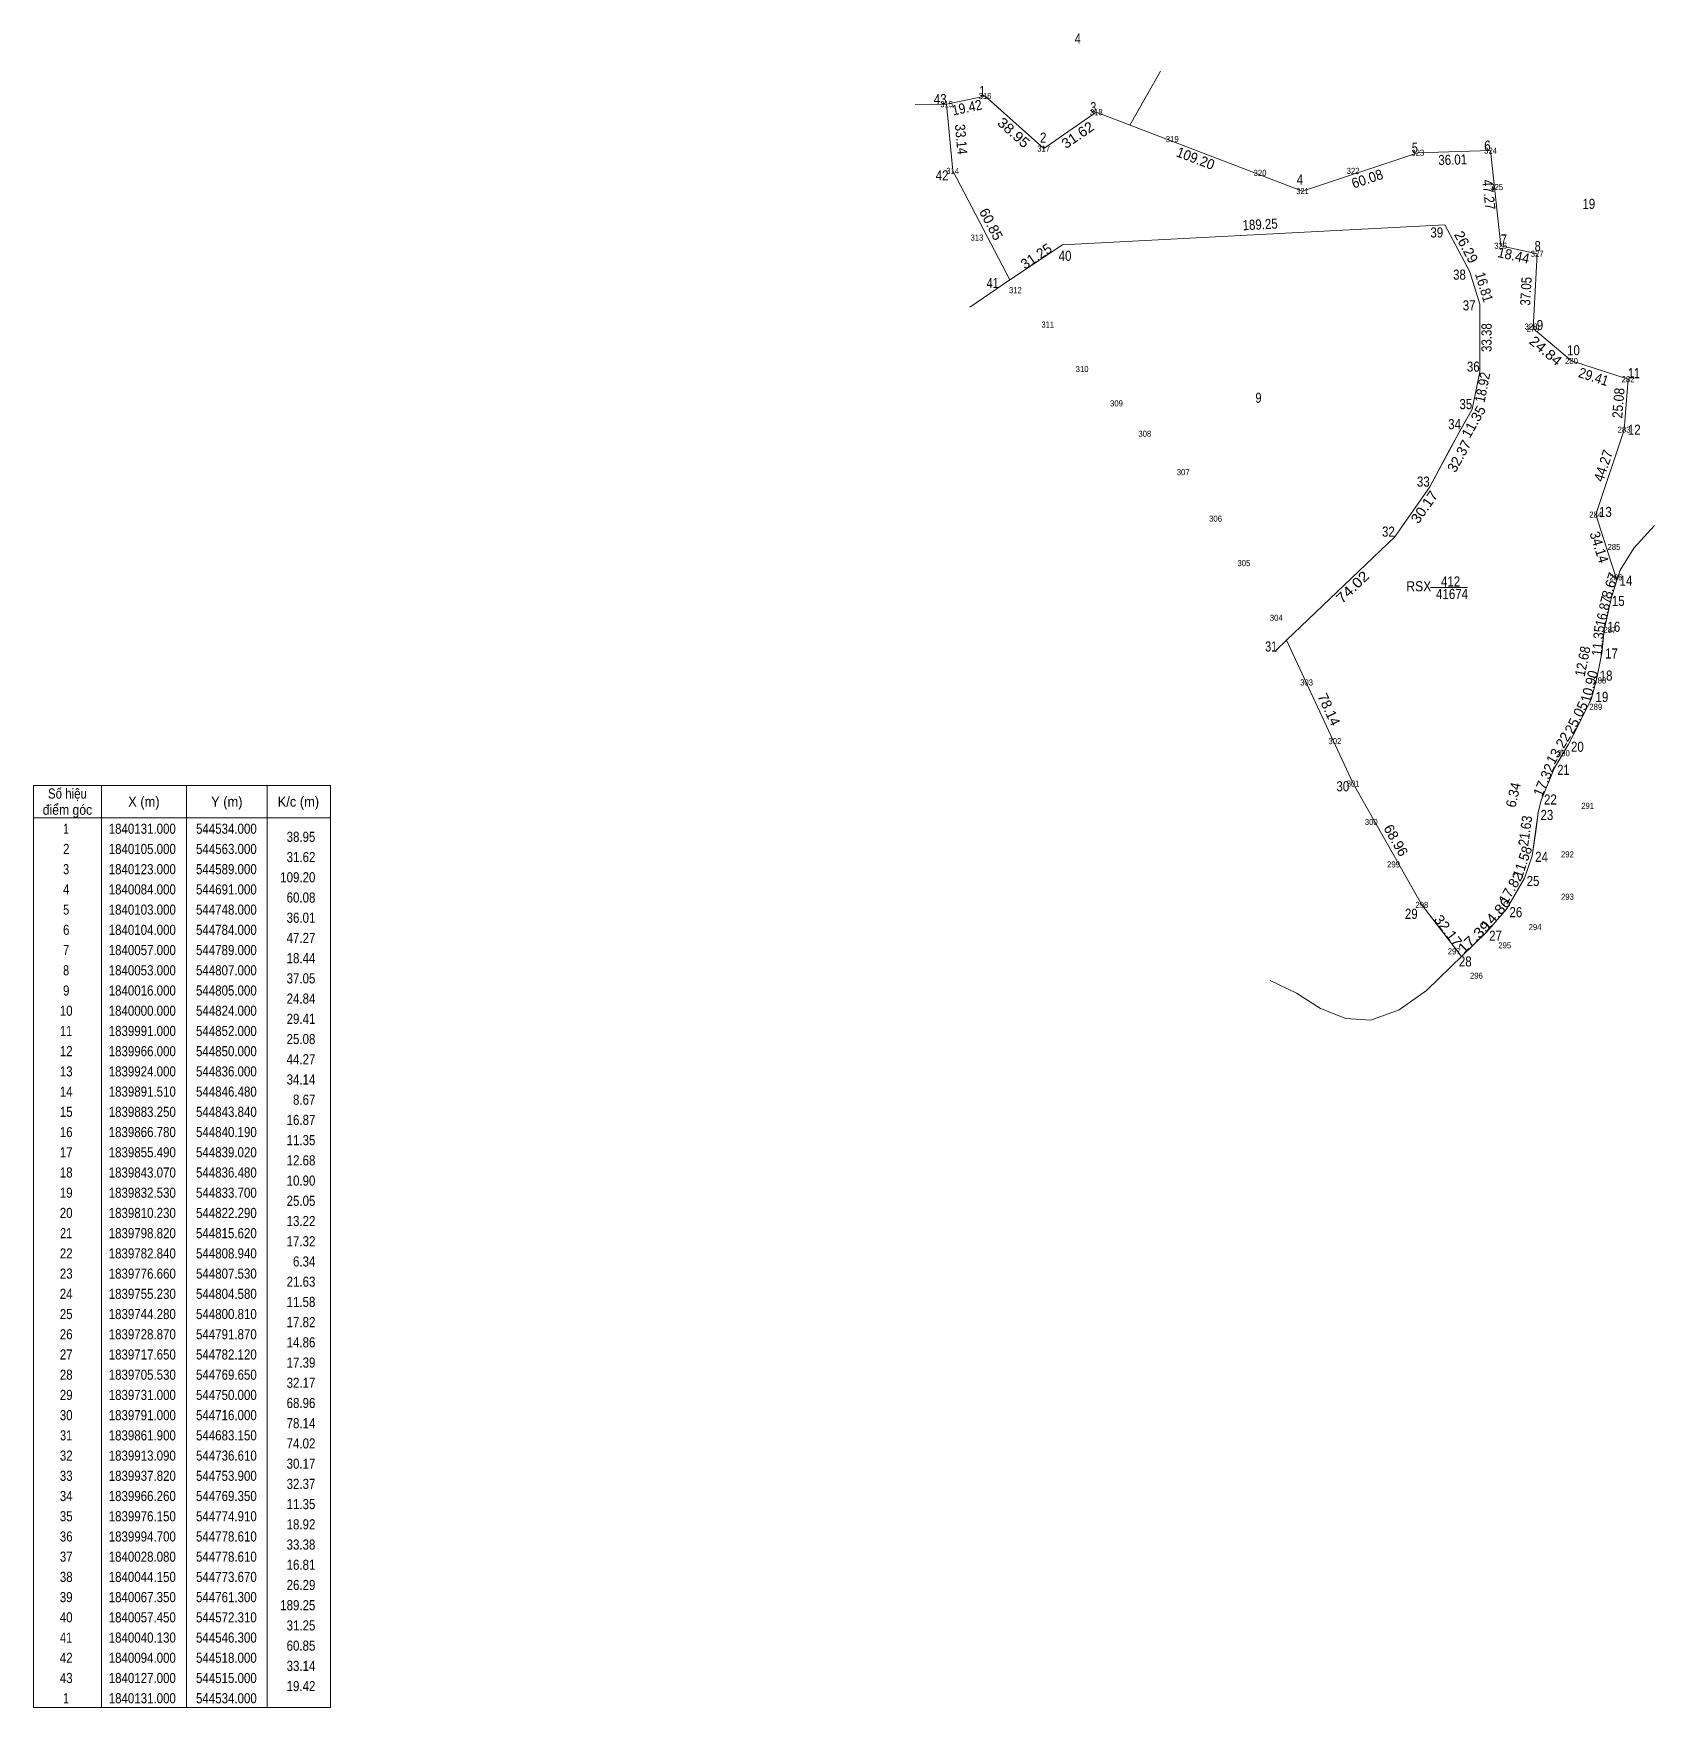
# Model space of a CAD drawing. Header units: metres. Extents: x 543978 to 545942, y 1838886 to 1841906.
# Drawn here: x 544063 to 544865, y 1839334 to 1840162 of the extents above; entities that cross this region are included whole.
import ezdxf
from ezdxf.enums import TextEntityAlignment as Align

# ---------------------------------------------------------------- set-up
doc = ezdxf.new("R2010")
doc.units = ezdxf.units.M
doc.header["$LTSCALE"] = 2
for name, color, linetype, lineweight in [('1', 7, 'Continuous', 13), ('28', 7, 'Continuous', 13), ('31', 7, 'Continuous', 13), ('63', 7, 'Continuous', 13)]:
    doc.layers.add(name, color=color, linetype=linetype, lineweight=lineweight)
doc.layers.add('12', color=7, linetype='Continuous')

msp = doc.modelspace()

# ---------------------------------------------------------------- texts
at = {"layer": '1'}
for s, width, p in [('4', 0.8, (544579.87, 1840156.95)), ('19', 0.85, (544832.57, 1840075.18)), ('9', 0.8, (544669.2, 1839979.3)), ('RSX', 0.9, (544748.49, 1839886.08)), ('41674', 0.85, (544764.95, 1839882.28)), ('412', 0.85, (544764.215, 1839888.44))]:
    msp.add_text(s, height=5, dxfattribs=dict(at, width=width)).set_placement(p, align=Align.CENTER)
at = {"layer": '12'}
for s, width, p in [('315', 0.95, (544515, 1840125.5)), ('316', 0.95, (544534, 1840129.5)), ('318', 0.95, (544589, 1840121.5)), ('319', 0.95, (544626.58, 1840108.22)), ('317', 0.95, (544563.005, 1840103.5)), ('323', 0.95, (544748, 1840101.5)), ('324', 0.95, (544784, 1840102.5)), ('314', 0.95, (544518, 1840092.5)), ('320', 0.95, (544670, 1840091.5)), ('322', 0.95, (544716, 1840092.5)), ('321', 0.85, (544690.995, 1840082.5)), ('325', 0.95, (544787, 1840084.5)), ('313', 0.95, (544530, 1840059.5)), ('326', 0.95, (544789, 1840055.5)), ('327', 0.95, (544807.005, 1840051.5)), ('312', 0.95, (544549, 1840033.5)), ('311', 0.85, (544564.995, 1840016.5)), ('328', 0.95, (544804, 1840015.5)), ('279', 0.95, (544805, 1840014.5)), ('310', 0.95, (544582, 1839994.5)), ('280', 0.95, (544824, 1839998.5)), ('282', 0.95, (544852, 1839989.5)), ('309', 0.95, (544599, 1839977.5)), ('308', 0.95, (544613, 1839962.5)), ('283', 0.95, (544850, 1839964.5)), ('307', 0.95, (544632.005, 1839943.5)), ('306', 0.95, (544648, 1839920.5)), ('284', 0.95, (544836, 1839922.5)), ('285', 0.95, (544845, 1839906.5)), ('305', 0.95, (544662, 1839898.5)), ('286', 0.95, (544846, 1839891.5)), ('304', 0.95, (544678, 1839871.5)), ('287', 0.95, (544843.005, 1839865.5)), ('303', 0.95, (544693, 1839839.5)), ('288', 0.95, (544838, 1839840.5)), ('289', 0.95, (544836, 1839827.5)), ('302', 0.95, (544707, 1839810.5)), ('290', 0.95, (544820, 1839804.5)), ('301', 0.85, (544715.995, 1839789.5)), ('291', 0.85, (544831.995, 1839778.5)), ('300', 0.95, (544725, 1839770.5)), ('292', 0.95, (544822, 1839754.5)), ('299', 0.95, (544736, 1839749.5)), ('298', 0.95, (544750, 1839729.5)), ('293', 0.95, (544822, 1839733.5)), ('294', 0.95, (544806, 1839718.5)), ('295', 0.95, (544791, 1839709.5)), ('297', 0.95, (544766.005, 1839706.5)), ('296', 0.95, (544777, 1839694.5))]:
    msp.add_text(s, height=3, dxfattribs=dict(at, width=width)).set_placement(p, align=Align.CENTER)
at = {"layer": '63'}
for s, width, p in [(' 1', 0.75, (544534, 1840131)), (' 43', 0.85, (544515, 1840127)), (' 3', 0.8, (544589, 1840123)), (' 2', 0.85, (544564.32, 1840107.93)), (' 5', 0.8, (544748, 1840103)), (' 6', 0.85, (544784, 1840104)), (' 42', 0.85, (544515.94, 1840089.29)), (' 4', 0.85, (544691.29, 1840087.23)), (' 39', 0.85, (544760.56, 1840061.03)), (' 7', 0.8, (544792.08, 1840057.58)), (' 40', 0.85, (544576.71, 1840049.51)), (' 8', 0.8, (544808.76, 1840054.32)), (' 38', 0.85, (544771.76, 1840040.18)), (' 41', 0.8, (544540.72, 1840036.01)), (' 37', 0.85, (544776.55, 1840024.99)), (' 9', 0.85, (544809.99, 1840015.26)), (' 10', 0.85, (544828.11, 1840002.79)), (' 36', 0.85, (544778.61, 1839994.7)), (' 11', 0.8, (544857.87, 1839991.44)), (' 35', 0.85, (544774.91, 1839976.15)), (' 34', 0.85, (544769.35, 1839966.26)), (' 12', 0.85, (544858.22, 1839963.5)), (' 33', 0.85, (544753.9, 1839937.82)), (' 13', 0.85, (544843.92, 1839922.82)), (' 32', 0.85, (544736.61, 1839913.09)), (' 14', 0.85, (544854.11, 1839888.86)), (' 15', 0.85, (544850.29, 1839878.84)), (' 16', 0.85, (544848.11, 1839866.04)), (' 31', 0.8, (544678.45, 1839856.31)), (' 17', 0.85, (544846.94, 1839852.84)), (' 18', 0.85, (544844.26, 1839841.89)), (' 19', 0.85, (544842.21, 1839831.35)), (' 20', 0.85, (544830.07, 1839806.7)), (' 21', 0.8, (544822.96, 1839795.29)), (' 30', 0.85, (544714.09, 1839787.17)), (' 22', 0.85, (544816.72, 1839780.63)), (' 23', 0.85, (544815.01, 1839772.98)), ('38.95', 0.85, (544202.85, 1839762.16)), ('31.62', 0.85, (544202.85, 1839752.16)), (' 24', 0.85, (544812.36, 1839752.29)), ('109.20', 0.85, (544202.85, 1839742.16)), ('60.08', 0.85, (544202.85, 1839732.16)), (' 25', 0.85, (544808.15, 1839740.31)), (' 29', 0.85, (544747.94, 1839724.09)), (' 26', 0.85, (544799.65, 1839724.9)), ('36.01', 0.85, (544202.85, 1839722.16)), ('47.27', 0.85, (544202.85, 1839712.16)), (' 27', 0.85, (544789.6, 1839713.24)), ('18.44', 0.85, (544202.85, 1839702.16)), (' 28', 0.85, (544774.64, 1839700.53)), ('37.05', 0.85, (544202.85, 1839692.16)), ('24.84', 0.85, (544202.85, 1839682.16)), ('29.41', 0.85, (544202.85, 1839672.16)), ('25.08', 0.85, (544202.85, 1839662.16)), ('44.27', 0.85, (544202.85, 1839652.16)), ('34.14', 0.85, (544202.85, 1839642.16)), ('8.67', 0.85, (544202.85, 1839632.16)), ('16.87', 0.85, (544202.85, 1839622.16)), ('11.35', 0.85, (544202.85, 1839612.16)), ('12.68', 0.85, (544202.85, 1839602.16)), ('10.90', 0.85, (544202.85, 1839592.16)), ('25.05', 0.85, (544202.85, 1839582.16)), ('13.22', 0.85, (544202.85, 1839572.16)), ('17.32', 0.85, (544202.85, 1839562.16)), ('6.34', 0.85, (544202.85, 1839552.16)), ('21.63', 0.85, (544202.85, 1839542.16)), ('11.58', 0.85, (544202.85, 1839532.16)), ('17.82', 0.85, (544202.85, 1839522.16)), ('14.86', 0.85, (544202.85, 1839512.16)), ('17.39', 0.85, (544202.85, 1839502.16)), ('32.17', 0.85, (544202.85, 1839492.16)), ('68.96', 0.85, (544202.85, 1839482.16)), ('78.14', 0.85, (544202.85, 1839472.16)), ('74.02', 0.85, (544202.85, 1839462.16)), ('30.17', 0.85, (544202.85, 1839452.16)), ('32.37', 0.85, (544202.85, 1839442.16)), ('11.35', 0.85, (544202.85, 1839432.16)), ('18.92', 0.85, (544202.85, 1839422.16)), ('33.38', 0.85, (544202.85, 1839412.16)), ('16.81', 0.85, (544202.85, 1839402.16)), ('26.29', 0.85, (544202.85, 1839392.16)), ('189.25', 0.85, (544202.85, 1839382.16)), ('31.25', 0.85, (544202.85, 1839372.16)), ('60.85', 0.85, (544202.85, 1839362.16)), ('33.14', 0.85, (544202.85, 1839352.16)), ('19.42', 0.85, (544202.85, 1839342.16))]:
    msp.add_text(s, height=5, dxfattribs=dict(at, width=width)).set_placement(p, align=Align.RIGHT)
for s, rotation, width, p in [('19.42', 11.889, 0.9, (544525.595, 1840122.923)), ('38.95', 318.122, 1.1, (544546.481, 1840111.064)), ('31.62', 34.695, 1.05, (544581.232, 1840109.688)), ('33.14', 275.194, 0.9, (544519.739, 1840109.386)), ('109.20', 339.075, 0.95, (544637.222, 1840097.858)), ('36.01', 1.591, 0.85, (544765.326, 1840097.036)), ('60.08', 18.435, 0.95, (544723.814, 1840087.735)), ('47.27', 276.072, 0.9, (544780.648, 1840081.994)), ('189.25', 2.999, 0.85, (544670.159, 1840065.048)), ('18.44', 347.471, 0.95, (544794.858, 1840049.733)), ('16.81', 287.088, 0.9, (544778.42, 1840035.825)), ('37.05', 86.906, 0.85, (544803.945, 1840034.33)), ('33.38', 90, 0.85, (544784.48, 1840011.53)), ('24.84', 319.899, 1.1, (544809.655, 1840003.108)), ('18.92', 78.72, 0.9, (544782.427, 1839986.486)), ('29.41', 342.181, 0.9, (544834.205, 1839989.817)), ('25.08', 85.426, 0.9, (544849.688, 1839978.986)), ('44.27', 71.565, 0.95, (544842.085, 1839947.404)), ('30.17', 55.041, 1.05, (544753.306, 1839926.308)), ('34.14', 287.878, 0.95, (544835.32, 1839907.132)), ('74.02', 43.757, 1.15, (544717.486, 1839886.36)), ('16.87', 77.504, 0.9, (544842.134, 1839875.564)), ('11.35', 84.083, 0.9, (544839.626, 1839861.392)), ('12.68', 78.442, 0.9, (544831.971, 1839850.954)), ('10.90', 75.224, 0.95, (544835.262, 1839838.437)), ('6.34', 77.148, 0.95, (544797.65, 1839784.849)), ('21.63', 82.162, 0.9, (544803.6, 1839767.299)), ('11.58', 71.002, 0.95, (544802.089, 1839751.456)), ('14.86', 49.01, 1.1, (544788.423, 1839724.895)), ('32.17', 307.65, 1.05, (544760.995, 1839716.727)), ('17.39', 44.185, 1.15, (544777.628, 1839713.283))]:
    msp.add_text(s, height=5, rotation=rotation, dxfattribs=dict(at, width=width)).set_placement(p, align=Align.CENTER)
for s, rotation, p in [('60.85', 297.715, (544534.809, 1840066.483)), ('26.29', 298.066, (544769.728, 1840055.156)), ('31.25', 33.66, (544560.689, 1840049.711)), ('11.35', 60.656, (544777.805, 1839968.74)), ('32.37', 61.487, (544770.625, 1839951.762)), ('8.67', 72.275, (544845.4, 1839888.139)), ('78.14', 294.86, (544701.812, 1839826.576)), ('25.05', 62.903, (544828.581, 1839822.516)), ('13.22', 59.691, (544819.701, 1839807.238)), ('17.32', 67.314, (544812.684, 1839791.796)), ('68.96', 299.539, (544735.017, 1839761.683)), ('17.82', 59.88, (544796.182, 1839738.125))]:
    msp.add_text(s, height=5, rotation=rotation, dxfattribs=at).set_placement(p, align=Align.CENTER)
for s, width, p in [('Số hiệu', 0.85, (544080.245, 1839783.56)), ('điểm góc', 0.9, (544080.255, 1839775.56)), ('X (m)', 0.95, (544118.05, 1839779.56)), ('Y (m)', 0.95, (544159.05, 1839779.56)), ('K/c (m)', 0.95, (544194.455, 1839779.56)), (' 1', 0.75, (544078.85, 1839766.16)), ('1840131.000', 0.85, (544117.25, 1839766.16)), ('544534.000', 0.85, (544158.845, 1839766.16)), (' 2', 0.85, (544078.85, 1839756.16)), ('1840105.000', 0.85, (544117.25, 1839756.16)), ('544563.000', 0.85, (544158.845, 1839756.16)), (' 3', 0.8, (544078.855, 1839746.16)), ('1840123.000', 0.85, (544117.25, 1839746.16)), ('544589.000', 0.85, (544158.845, 1839746.16)), (' 4', 0.85, (544078.85, 1839736.16)), ('1840084.000', 0.85, (544117.25, 1839736.16)), ('544691.000', 0.85, (544158.845, 1839736.16)), (' 5', 0.8, (544078.855, 1839726.16)), ('1840103.000', 0.85, (544117.25, 1839726.16)), ('544748.000', 0.85, (544158.845, 1839726.16)), (' 6', 0.85, (544078.855, 1839716.16)), ('1840104.000', 0.85, (544117.25, 1839716.16)), ('544784.000', 0.85, (544158.845, 1839716.16)), (' 7', 0.8, (544078.85, 1839706.16)), ('1840057.000', 0.85, (544117.25, 1839706.16)), ('544789.000', 0.85, (544158.845, 1839706.16)), (' 8', 0.8, (544078.85, 1839696.16)), ('1840053.000', 0.85, (544117.25, 1839696.16)), ('544807.000', 0.85, (544158.845, 1839696.16)), (' 9', 0.85, (544078.85, 1839686.16)), ('1840016.000', 0.85, (544117.25, 1839686.16)), ('544805.000', 0.85, (544158.845, 1839686.16)), (' 10', 0.85, (544078.845, 1839676.16)), ('1840000.000', 0.85, (544117.25, 1839676.16)), ('544824.000', 0.85, (544158.845, 1839676.16)), (' 11', 0.8, (544078.845, 1839666.16)), ('1839991.000', 0.85, (544117.25, 1839666.16)), ('544852.000', 0.85, (544158.845, 1839666.16)), (' 12', 0.85, (544078.855, 1839656.16)), ('1839966.000', 0.85, (544117.25, 1839656.16)), ('544850.000', 0.85, (544158.845, 1839656.16)), (' 13', 0.85, (544078.85, 1839646.16)), ('1839924.000', 0.85, (544117.25, 1839646.16)), ('544836.000', 0.85, (544158.845, 1839646.16)), (' 14', 0.85, (544078.845, 1839636.16)), ('1839891.510', 0.85, (544117.25, 1839636.16)), ('544846.480', 0.85, (544158.845, 1839636.16)), (' 15', 0.85, (544078.85, 1839626.16)), ('1839883.250', 0.85, (544117.25, 1839626.16)), ('544843.840', 0.85, (544158.845, 1839626.16)), (' 16', 0.85, (544078.85, 1839616.16)), ('1839866.780', 0.85, (544117.25, 1839616.16)), ('544840.190', 0.85, (544158.845, 1839616.16)), (' 17', 0.85, (544078.855, 1839606.16)), ('1839855.490', 0.85, (544117.25, 1839606.16)), ('544839.020', 0.85, (544158.845, 1839606.16)), (' 18', 0.85, (544078.855, 1839596.16)), ('1839843.070', 0.85, (544117.25, 1839596.16)), ('544836.480', 0.85, (544158.845, 1839596.16)), (' 19', 0.85, (544078.845, 1839586.16)), ('1839832.530', 0.85, (544117.25, 1839586.16)), ('544833.700', 0.85, (544158.845, 1839586.16)), (' 20', 0.85, (544078.845, 1839576.16)), ('1839810.230', 0.85, (544117.25, 1839576.16)), ('544822.290', 0.85, (544158.845, 1839576.16)), (' 21', 0.8, (544078.845, 1839566.16)), ('1839798.820', 0.85, (544117.25, 1839566.16)), ('544815.620', 0.85, (544158.845, 1839566.16)), (' 22', 0.85, (544078.855, 1839556.16)), ('1839782.840', 0.85, (544117.25, 1839556.16)), ('544808.940', 0.85, (544158.845, 1839556.16)), (' 23', 0.85, (544078.85, 1839546.16)), ('1839776.660', 0.85, (544117.25, 1839546.16)), ('544807.530', 0.85, (544158.845, 1839546.16)), (' 24', 0.85, (544078.845, 1839536.16)), ('1839755.230', 0.85, (544117.25, 1839536.16)), ('544804.580', 0.85, (544158.845, 1839536.16)), (' 25', 0.85, (544078.85, 1839526.16)), ('1839744.280', 0.85, (544117.25, 1839526.16)), ('544800.810', 0.85, (544158.845, 1839526.16)), (' 26', 0.85, (544078.85, 1839516.16)), ('1839728.870', 0.85, (544117.25, 1839516.16)), ('544791.870', 0.85, (544158.845, 1839516.16)), (' 27', 0.85, (544078.855, 1839506.16)), ('1839717.650', 0.85, (544117.25, 1839506.16)), ('544782.120', 0.85, (544158.845, 1839506.16)), (' 28', 0.85, (544078.855, 1839496.16)), ('1839705.530', 0.85, (544117.25, 1839496.16)), ('544769.650', 0.85, (544158.845, 1839496.16)), (' 29', 0.85, (544078.845, 1839486.16)), ('1839731.000', 0.85, (544117.25, 1839486.16)), ('544750.000', 0.85, (544158.845, 1839486.16)), (' 30', 0.85, (544078.845, 1839476.16)), ('1839791.000', 0.85, (544117.25, 1839476.16)), ('544716.000', 0.85, (544158.845, 1839476.16)), (' 31', 0.8, (544078.845, 1839466.16)), ('1839861.900', 0.85, (544117.25, 1839466.16)), ('544683.150', 0.85, (544158.845, 1839466.16)), (' 32', 0.85, (544078.855, 1839456.16)), ('1839913.090', 0.85, (544117.25, 1839456.16)), ('544736.610', 0.85, (544158.845, 1839456.16)), (' 33', 0.85, (544078.85, 1839446.16)), ('1839937.820', 0.85, (544117.25, 1839446.16)), ('544753.900', 0.85, (544158.845, 1839446.16)), (' 34', 0.85, (544078.845, 1839436.16)), ('1839966.260', 0.85, (544117.25, 1839436.16)), ('544769.350', 0.85, (544158.845, 1839436.16)), (' 35', 0.85, (544078.85, 1839426.16)), ('1839976.150', 0.85, (544117.25, 1839426.16)), ('544774.910', 0.85, (544158.845, 1839426.16)), (' 36', 0.85, (544078.85, 1839416.16)), ('1839994.700', 0.85, (544117.25, 1839416.16)), ('544778.610', 0.85, (544158.845, 1839416.16)), (' 37', 0.85, (544078.855, 1839406.16)), ('1840028.080', 0.85, (544117.25, 1839406.16)), ('544778.610', 0.85, (544158.845, 1839406.16)), (' 38', 0.85, (544078.855, 1839396.16)), ('1840044.150', 0.85, (544117.25, 1839396.16)), ('544773.670', 0.85, (544158.845, 1839396.16)), (' 39', 0.85, (544078.845, 1839386.16)), ('1840067.350', 0.85, (544117.25, 1839386.16)), ('544761.300', 0.85, (544158.845, 1839386.16)), (' 40', 0.85, (544078.845, 1839376.16)), ('1840057.450', 0.85, (544117.25, 1839376.16)), ('544572.310', 0.85, (544158.845, 1839376.16)), (' 41', 0.8, (544078.845, 1839366.16)), ('1840040.130', 0.85, (544117.25, 1839366.16)), ('544546.300', 0.85, (544158.845, 1839366.16)), (' 42', 0.85, (544078.855, 1839356.16)), ('1840094.000', 0.85, (544117.25, 1839356.16)), ('544518.000', 0.85, (544158.845, 1839356.16)), (' 43', 0.85, (544078.85, 1839346.16)), ('1840127.000', 0.85, (544117.25, 1839346.16)), ('544515.000', 0.85, (544158.845, 1839346.16)), (' 1', 0.75, (544078.85, 1839336.16)), ('1840131.000', 0.85, (544117.25, 1839336.16)), ('544534.000', 0.85, (544158.845, 1839336.16))]:
    msp.add_text(s, height=5, dxfattribs=dict(at, width=width)).set_placement(p, align=Align.CENTER)

# ---------------------------------------------------------------- linework, layer by layer
at = {"layer": '1'}
msp.add_lwpolyline([(544534, 1840131), (544563, 1840105), (544589, 1840123), (544691, 1840084), (544748, 1840103), (544784, 1840104), (544789, 1840057), (544807, 1840053), (544805, 1840016), (544824, 1840000), (544852, 1839991), (544850, 1839966), (544836, 1839924), (544846.48, 1839891.51), (544843.84, 1839883.25), (544840.19, 1839866.78), (544839.02, 1839855.49), (544836.48, 1839843.07), (544833.7, 1839832.53), (544822.29, 1839810.23), (544815.62, 1839798.82), (544808.94, 1839782.84), (544807.53, 1839776.66), (544804.58, 1839755.23), (544800.81, 1839744.28), (544791.87, 1839728.87), (544782.12, 1839717.65), (544769.65, 1839705.53), (544750, 1839731), (544716, 1839791), (544683.15, 1839861.9), (544736.61, 1839913.09), (544753.9, 1839937.82), (544769.35, 1839966.26), (544774.91, 1839976.15), (544778.61, 1839994.7), (544778.61, 1840028.08), (544773.67, 1840044.15), (544761.3, 1840067.35), (544572.31, 1840057.45), (544546.3, 1840040.13), (544518, 1840094), (544515, 1840127)], close=True, dxfattribs=at)
at = {"layer": '28'}
for p, q in [((544620.71, 1840143.28), (544605.68, 1840116.62)), ((544515, 1840127), (544499.48, 1840126.88)), ((544546.3, 1840040.13), (544526.44, 1840026.57)), ((544754.22, 1839887.91), (544772.65, 1839887.91)), ((544683.15, 1839861.9), (544678.02, 1839856.99))]:
    msp.add_line(p, q, dxfattribs=at)
for points in [[(544518, 1840094), (544515, 1840127), (544534, 1840131), (544563, 1840105), (544589, 1840123), (544691, 1840084), (544748, 1840103), (544784, 1840104)], [(544784, 1840104), (544789, 1840057), (544807, 1840053), (544805, 1840016), (544824, 1840000), (544852, 1839991), (544850, 1839966), (544836, 1839924), (544846.48, 1839891.51)], [(544769.65, 1839705.53), (544750, 1839731), (544716, 1839791)]]:
    msp.add_lwpolyline(points, dxfattribs=at)
at = {"layer": '31'}
msp.add_lwpolyline([(544675.07, 1839693.65), (544688.06, 1839687.31), (544699.86, 1839679.82), (544712.39, 1839674.82), (544724.79, 1839673.98), (544738.73, 1839679.06), (544752.3, 1839688.67), (544782.12, 1839717.65), (544791.87, 1839728.87), (544800.81, 1839744.28), (544804.58, 1839755.23), (544806.32, 1839767.26), (544807.53, 1839776.66), (544808.94, 1839782.84), (544815.62, 1839798.82), (544822.29, 1839810.23), (544827.44, 1839820.12), (544833.7, 1839832.53), (544836.48, 1839843.07), (544839.02, 1839855.49), (544840.19, 1839866.78), (544843.84, 1839883.25), (544848.09, 1839896.55), (544854.83, 1839907.39), (544865.06, 1839918.58)], dxfattribs=at)
at = {"layer": '63'}
for p, q in [((544546.3, 1840040.13), (544572.31, 1840057.45)), ((544097.05, 1839790.06), (544097.05, 1839334.06)), ((544139.05, 1839790.06), (544139.05, 1839334.06)), ((544179.05, 1839790.06), (544179.05, 1839334.06)), ((544063.45, 1839774.06), (544210.25, 1839774.06))]:
    msp.add_line(p, q, dxfattribs=at)
msp.add_lwpolyline([(544572.31, 1840057.45), (544761.3, 1840067.35), (544773.67, 1840044.15), (544778.61, 1840028.08), (544778.61, 1839994.7), (544774.91, 1839976.15), (544763.79, 1839956.37), (544753.9, 1839937.82), (544736.61, 1839913.09), (544683.15, 1839861.9)], dxfattribs=at)
msp.add_lwpolyline([(544063.45, 1839790.06), (544210.25, 1839790.06), (544210.25, 1839334.06), (544063.45, 1839334.06)], close=True, dxfattribs=at)

msp.set_redraw_order([(e.dxf.handle, doc.entitydb.next_handle()) for e in msp.query("TEXT MTEXT ATTDEF DIMENSION ARC_DIMENSION")])  # texts and dimensions are drawn at this point

doc.saveas('drawing.dxf')
